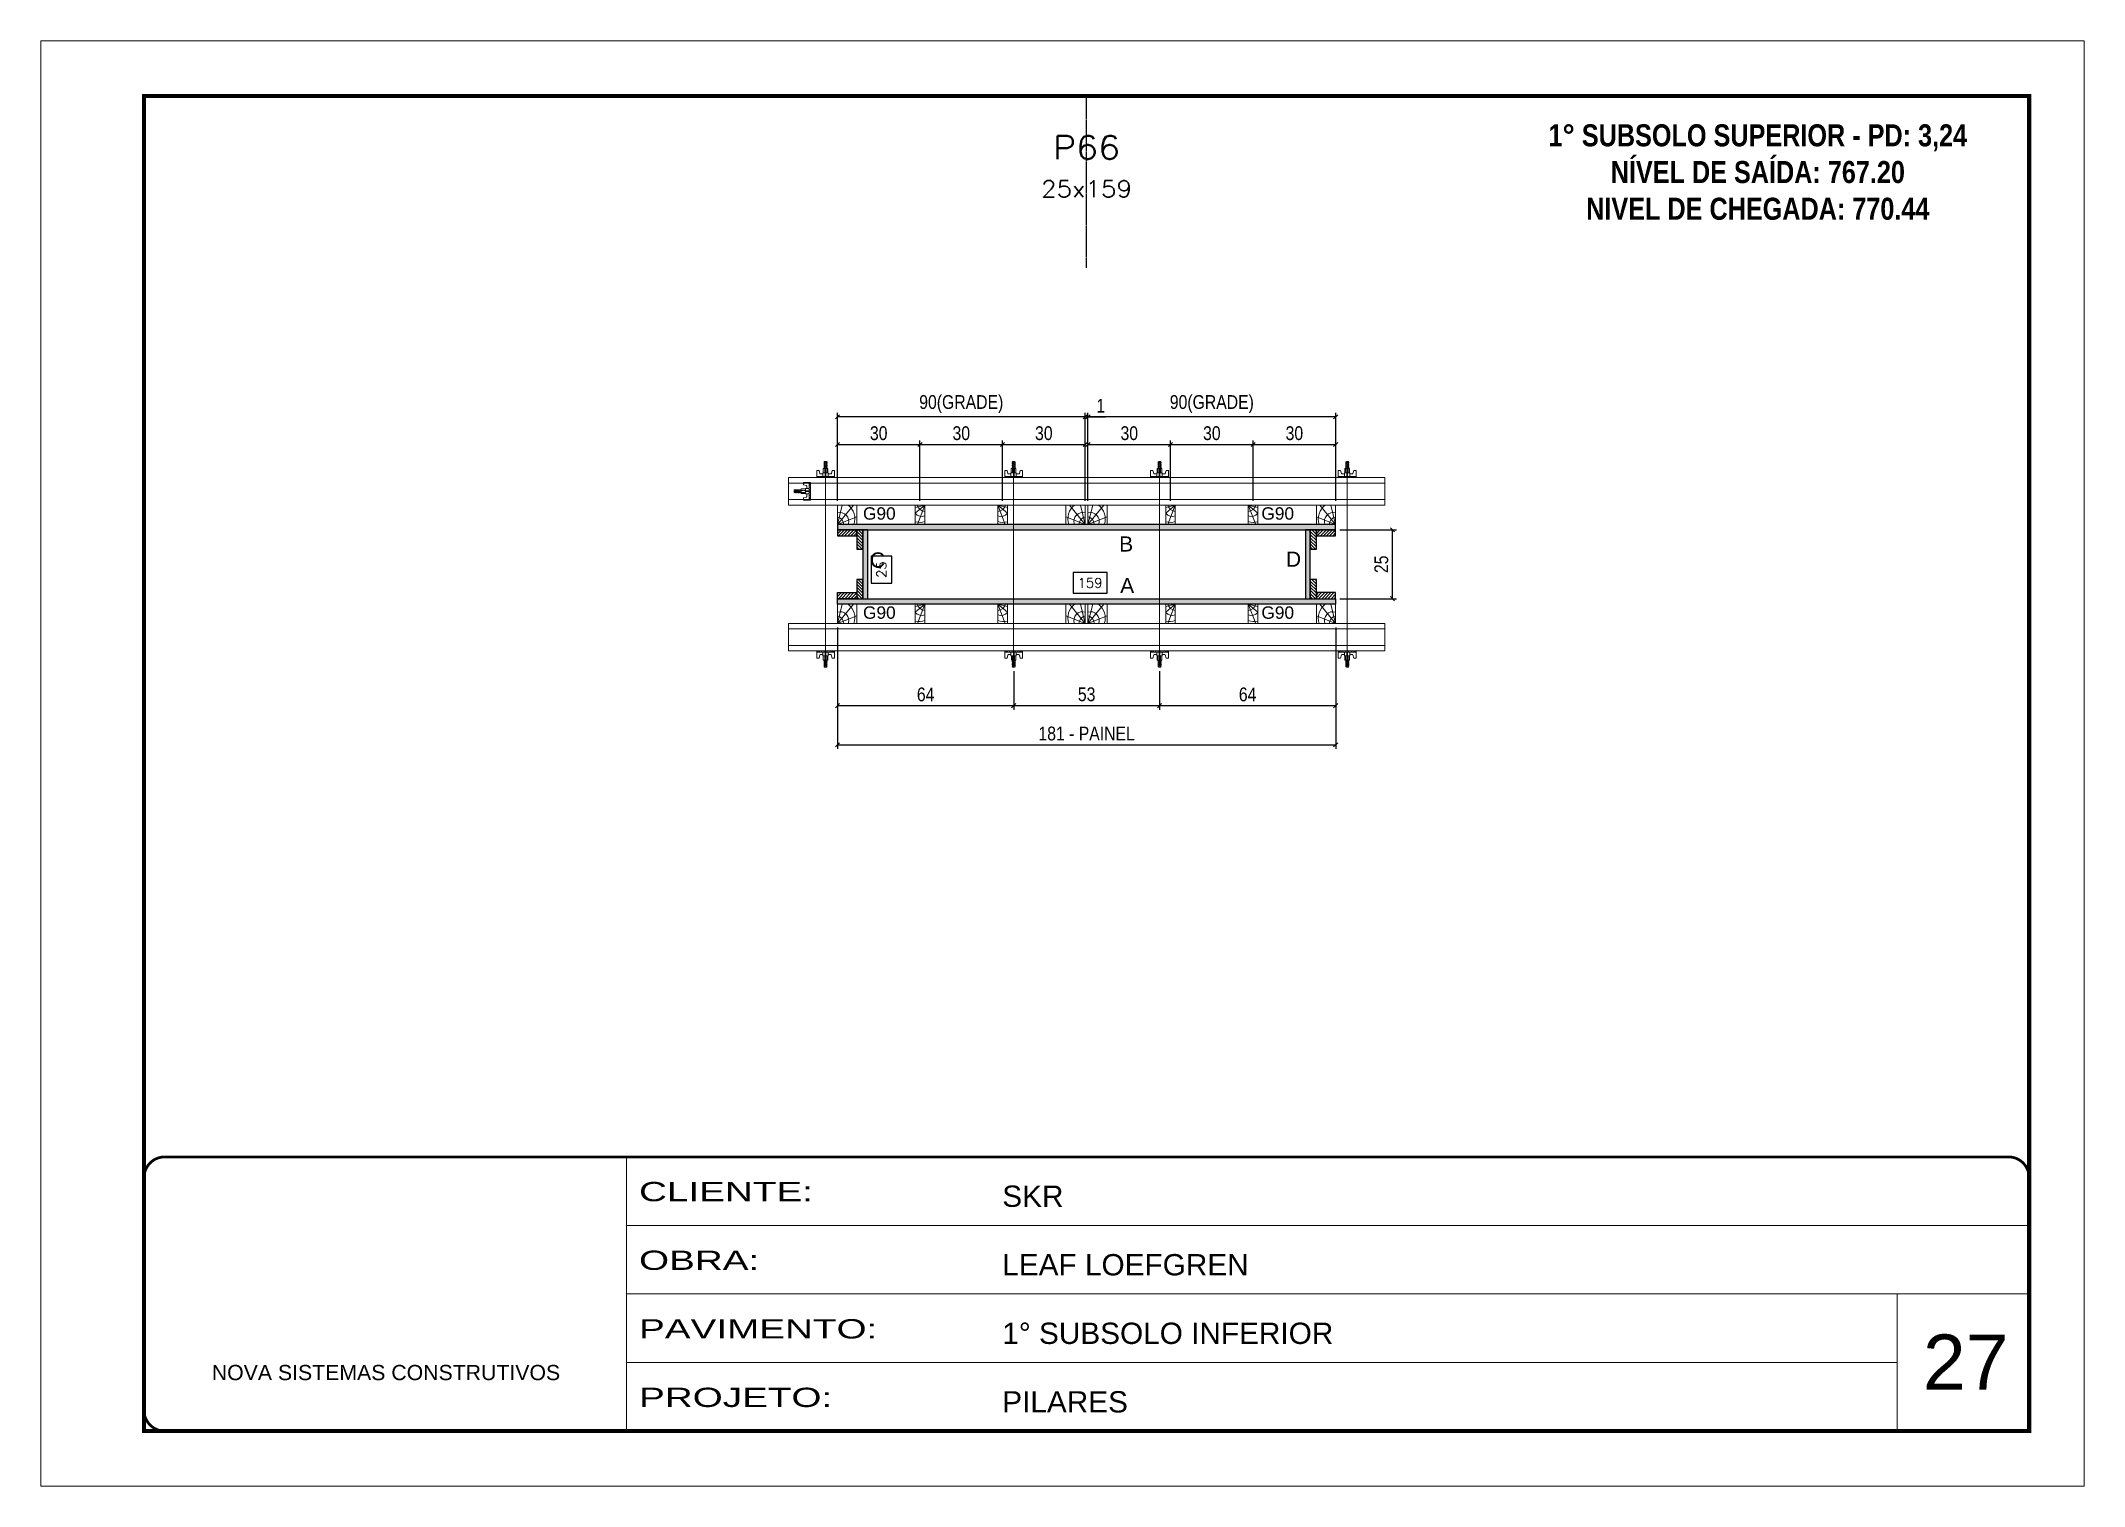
# Model space of a CAD drawing. Extents: x 14400 to 27878, y -21631 to 6985.
# Drawn here: x 17597 to 19082, y -957 to 93 of the extents above; entities that cross this region are included whole.
import ezdxf
from ezdxf.enums import TextEntityAlignment as Align

# ---------------------------------------------------------------- set-up
doc = ezdxf.new("R2010")
doc.units = 0
for name, pattern in [('CONTINUO', [0]), ('DASHED', [0.75, 0.5, -0.25]), ('HIDDEN', [0.375, 0.25, -0.125])]:
    doc.linetypes.add(name, pattern=pattern)
for name, color, linetype, lineweight in [('CARIMBO', 255, 'Continuous', 9), ('Folhas', 255, 'Continuous', 9), ('Hachura', 251, 'Continuous', 9), ('Madeira', 126, 'Continuous', 18), ('Perfil Metálico', 224, 'Continuous', 18), ('SARRAFO DE PRESSAO', 251, 'DASHED', 9), ('Texto Seção', 7, 'Continuous', 15)]:
    doc.layers.add(name, color=color, linetype=linetype, lineweight=lineweight)
for name, color, linetype in [('CHAPA', 1, 'Continuous'), ('COTA', 241, 'Continuous'), ('MEIO_PONT', 93, 'Continuous'), ('NOMENCLATURA', 7, 'Continuous'), ('SARRAFO', 251, 'Continuous'), ('Texto de Titulo', 7, 'Continuous'), ('Texto Qtd Sarr', 242, 'Continuous'), ('TEXTO_GERAL', 7, 'Continuous')]:
    doc.layers.add(name, color=color, linetype=linetype)
doc.styles.add('ARIAL', font='arial.ttf')
doc.styles.add('COTA TECNICA 2X', font='techl___.ttf', dxfattribs={"height": 10})
doc.styles.add('ROMANC', font='techb___.ttf', dxfattribs={"height": 2.5})
doc.styles.add('ROMANS', font='romans.shx')
doc.styles.add('SANSSERIF', font='sas_____.pfb')
doc.styles.add('Tecnologia', font='')
doc.styles.get('Tecnologia').set_extended_font_data('Forgotten Futurist')
doc.dimstyles.new('SECAO PILAR', dxfattribs={"dimtxt": 10, "dimasz": 3, "dimexe": 3, "dimexo": 3, "dimgap": 3, "dimtad": 1, "dimdec": 1, "dimlfac": 0.5, "dimzin": 12, "dimdsep": 46, "dimtxsty": 'COTA TECNICA 2X', "dimblk1": 'OBLIQUE', "dimblk2": 'OBLIQUE', "dimsah": 1, "dimcen": 0.9, "dimclrd": 256, "dimclre": 256, "dimclrt": 256, "dimadec": 1, "dimazin": 3, "dimtfac": 1, "dimtdec": 1, "dimtmove": 0, "dimatfit": 3, "dimfxl": 1, "dimtolj": 1, "dimtzin": 12, "dimarcsym": 0})
doc.dimstyles.new('SECÇÃO 2', dxfattribs={"dimtxt": 7, "dimasz": 6, "dimexe": 0.18, "dimexo": 2, "dimgap": -4, "dimtad": 3, "dimdec": 1, "dimlfac": 0.5, "dimzin": 12, "dimdsep": 46, "dimtxsty": 'ROMANS', "dimblk": 'ARCHTICK', "dimcen": 0.09, "dimse1": 1, "dimse2": 1, "dimsd1": 1, "dimsd2": 1, "dimclrd": 180, "dimclre": 5, "dimclrt": 1, "dimadec": 0, "dimazin": 3, "dimtfac": 1, "dimtdec": 1, "dimtofl": 0, "dimtmove": 0, "dimatfit": 3, "dimldrblk": 'ARCHTICK', "dimfxl": 1, "dimtolj": 1, "dimtzin": 0, "dimarcsym": 0})

msp = doc.modelspace()

# ---------------------------------------------------------------- texts
at = {"layer": 'CARIMBO', "style": 'ARIAL'}
msp.add_text('27', height=40, dxfattribs=at).set_placement((18964.83, -886.58))
at = {"layer": 'NOMENCLATURA', "color": 2, "insert": (18844.81, 59.34), "char_height": 16, "attachment_point": 2, "style": 'ROMANC'}
msp.add_mtext_dynamic_manual_height_columns('\\P1° SUBSOLO SUPERIOR - PD: 3,24\\PNÍVEL DE SAÍDA: 767.20\\PNIVEL DE CHEGADA: 770.44', width=432.3511, gutter_width=1, heights=[0], dxfattribs=at)
at = {"layer": 'TEXTO_GERAL', "color": 0, "linetype": 'Continuous', "style": 'SANSSERIF'}
for p in [(18194.47, -250.08), (18484, -250.08), (18194.47, -322.08), (18484, -322.08)]:
    msp.add_text('G90', height=9, dxfattribs=at).set_placement(p, align=Align.MIDDLE_LEFT)
at = {"layer": 'TEXTO_GERAL', "style": 'ARIAL'}
for s, p in [('B', (18385.73, -272.23)), ('C', (18204.98, -283.83)), ('D', (18507.33, -283.25)), ('A', (18386.48, -302.46))]:
    msp.add_text(s, height=11, dxfattribs=at).set_placement(p, align=Align.MIDDLE_CENTER)

# ---------------------------------------------------------------- blocks, each defined once
blk = doc.blocks.new('9999999999')
at = {"color": 30, "linetype": 'CONTINUO'}
for p, q in [((98564.6, 34230.2), (98564.6, 34429.4)), ((98564.6, 34379.6), (99584, 34379.6)), ((98564.6, 34329.8), (99488, 34329.8)), ((99584, 34329.8), (99488, 34329.8)), ((99488, 34329.8), (99488, 34230.2)), ((98564.6, 34280), (99488, 34280))]:
    blk.add_line(p, q, dxfattribs=at)
at = {"color": 30, "linetype": 'CONTINUO', "const_width": 2}
blk.add_lwpolyline([(99584, 34230.2), (99584, 34414.4, 0.414214), (99569, 34429.4), (98229, 34429.4, 0.414214), (98214, 34414.4), (98214, 34245.2, 0.414214), (98229, 34230.2), (99584, 34230.2)], format="xyb", dxfattribs=at)
at = {"layer": 'Folhas'}
blk.add_lwpolyline([(98139, 34190.2), (99624, 34190.2), (99624, 35240.2), (98139, 35240.2)], close=True, dxfattribs=at)
at = {"layer": 'Folhas', "color": 30, "const_width": 3}
blk.add_lwpolyline([(98214, 34230.2), (99584, 34230.2), (99584, 35200.2), (98214, 35200.2)], close=True, dxfattribs=at)
at = {"color": 7, "linetype": 'Continuous', "ltscale": 5, "style": 'ARIAL'}
for s, height, p in [('SKR', 15.48, (98837.7, 34393.1)), ('LEAF LOEFGREN', 15.483, (98837.7, 34343.3)), ('1° SUBSOLO INFERIOR', 15.483, (98837.7, 34293.5)), ('NOVA SISTEMAS CONSTRUTIVOS', 11.059, (98263.2, 34267.2)), ('PILARES', 15.48, (98837.7, 34243.7))]:
    blk.add_text(s, height=height, dxfattribs=at).set_placement(p)
at = {"layer": 'Folhas', "color": 7, "style": 'Tecnologia', "width": 1.5}
for s, p in [('CLIENTE:', (98573.7, 34397.2)), ('OBRA:', (98573.7, 34347.3)), ('PAVIMENTO:', (98573.7, 34297.5)), ('PROJETO:', (98573.7, 34247.7))]:
    blk.add_text(s, height=14, dxfattribs=at).set_placement(p)
blk = doc.blocks.new('*D1361')
at = {"layer": 'COTA', "color": 180, "lineweight": -2, "transparency": 16777216}
for p, q in [((18215.4, -281.2), (18200.4, -281.2)), ((18200.4, -281.2), (18200.4, -300.6)), ((18215.4, -300.6), (18215.4, -281.2)), ((18200.4, -300.6), (18215.4, -300.6))]:
    blk.add_line(p, q, dxfattribs=at)
at = {"layer": 'Defpoints', "color": 0, "transparency": 16777216}
for p in [(18215.3, -262), (18215.3, -312), (18219.4, -312)]:
    blk.add_point(p, dxfattribs=at)
at = {"layer": 'COTA', "color": 1, "transparency": 16777216, "insert": (18207.9, -290.9), "char_height": 7, "attachment_point": 5, "rotation": 90, "style": 'ROMANS'}
blk.add_mtext('\\A1;25', dxfattribs=at)
blk = doc.blocks.new('_ArchTick')
at = {"color": 0, "linetype": 'ByBlock', "const_width": 0.15}
blk.add_lwpolyline([(-0.5, -0.5), (0.5, 0.5)], dxfattribs=at)
blk = doc.blocks.new('*D1362')
at = {"layer": 'COTA', "color": 180, "lineweight": -2, "transparency": 16777216}
for p, q in [((18371.9, -293), (18347.2, -293)), ((18347.2, -293), (18347.2, -308)), ((18371.9, -308), (18371.9, -293)), ((18347.2, -308), (18371.9, -308))]:
    blk.add_line(p, q, dxfattribs=at)
at = {"layer": 'Defpoints', "color": 0, "transparency": 16777216}
for p in [(18198, -312), (18516, -312), (18516, -312)]:
    blk.add_point(p, dxfattribs=at)
at = {"layer": 'COTA', "color": 1, "transparency": 16777216, "insert": (18359.5, -300.5), "char_height": 7, "attachment_point": 5, "style": 'ROMANS'}
blk.add_mtext('\\A1;159', dxfattribs=at)
blk = doc.blocks.new('_Oblique')
at = {"color": 0, "linetype": 'ByBlock', "lineweight": -2}
blk.add_line((-0.5, -0.5), (0.5, 0.5), dxfattribs=at)
blk = doc.blocks.new('*D1363')
at = {"layer": 'COTA', "lineweight": -2, "transparency": 16777216}
for p, q in [((18176, -333), (18176, -421.1)), ((18538, -332.9), (18538, -421.1)), ((18176, -418.1), (18538, -418.1))]:
    blk.add_line(p, q, dxfattribs=at)
at = {"layer": 'Defpoints', "color": 0, "transparency": 16777216}
for p in [(18176, -330), (18538, -329.9), (18538, -418.1)]:
    blk.add_point(p, dxfattribs=at)
at = {"layer": 'COTA', "lineweight": -2, "transparency": 16777216, "xscale": 3, "yscale": 3, "zscale": 3, "rotation": 180}
blk.add_blockref('_Oblique', (18176, -418.1), dxfattribs=at)
at = {"layer": 'COTA', "lineweight": -2, "transparency": 16777216, "xscale": 3, "yscale": 3, "zscale": 3}
blk.add_blockref('_Oblique', (18538, -418.1), dxfattribs=at)
at = {"layer": 'COTA', "transparency": 16777216, "insert": (18357, -410), "char_height": 10, "attachment_point": 5, "style": 'COTA TECNICA 2X'}
blk.add_mtext('\\A1;181 - PAINEL', dxfattribs=at)
blk = doc.blocks.new('*D1364')
at = {"layer": 'COTA', "lineweight": -2, "transparency": 16777216}
for p, q in [((18176, -333), (18176, -392.7)), ((18304, -364.7), (18304, -392.7)), ((18176, -389.7), (18304, -389.7))]:
    blk.add_line(p, q, dxfattribs=at)
at = {"layer": 'Defpoints', "color": 0, "transparency": 16777216}
for p in [(18176, -330), (18304, -361.7), (18304, -389.7)]:
    blk.add_point(p, dxfattribs=at)
at = {"layer": 'COTA', "lineweight": -2, "transparency": 16777216, "xscale": 3, "yscale": 3, "zscale": 3, "rotation": 180}
blk.add_blockref('_Oblique', (18176, -389.7), dxfattribs=at)
at = {"layer": 'COTA', "lineweight": -2, "transparency": 16777216, "xscale": 3, "yscale": 3, "zscale": 3}
blk.add_blockref('_Oblique', (18304, -389.7), dxfattribs=at)
at = {"layer": 'COTA', "transparency": 16777216, "insert": (18240, -381.6), "char_height": 10, "attachment_point": 5, "style": 'COTA TECNICA 2X'}
blk.add_mtext('\\A1;64', dxfattribs=at)
blk = doc.blocks.new('*D1365')
at = {"layer": 'COTA', "lineweight": -2, "transparency": 16777216}
for p, q in [((18538, -333), (18538, -392.7)), ((18410, -364.7), (18410, -392.7)), ((18410, -389.7), (18538, -389.7))]:
    blk.add_line(p, q, dxfattribs=at)
at = {"layer": 'Defpoints', "color": 0, "transparency": 16777216}
for p in [(18538, -330), (18410, -361.7), (18538, -389.7)]:
    blk.add_point(p, dxfattribs=at)
at = {"layer": 'COTA', "lineweight": -2, "transparency": 16777216, "xscale": 3, "yscale": 3, "zscale": 3, "rotation": 180}
blk.add_blockref('_Oblique', (18410, -389.7), dxfattribs=at)
at = {"layer": 'COTA', "lineweight": -2, "transparency": 16777216, "xscale": 3, "yscale": 3, "zscale": 3}
blk.add_blockref('_Oblique', (18538, -389.7), dxfattribs=at)
at = {"layer": 'COTA', "transparency": 16777216, "insert": (18474, -381.6), "char_height": 10, "attachment_point": 5, "style": 'COTA TECNICA 2X'}
blk.add_mtext('\\A1;64', dxfattribs=at)
blk = doc.blocks.new('C')
at = {"layer": 'Hachura', "color": 0}
for p, q in [((0, 3.22), (0, -3.22)), ((0.45, 3.22), (0, 3.22)), ((0.46, 3.16), (0, 3.16)), ((0.46, 3.05), (0, 3.05)), ((0.46, 2.88), (0, 2.88)), ((0, 2.75), (0, -1.16)), ((0.46, 2.65), (0, 2.65)), ((0.46, 2.23), (0, 2.23)), ((0.46, 1.51), (0, 1.51)), ((0.39, 0.49), (0.17, 0.49)), ((0.45, -3.23), (0.45, 3.22)), ((0.45, 3.22), (2.58, 3.22)), ((1.74, 0.97), (0.45, 0.97)), ((1.45, 0.1), (0.45, 0.1)), ((1.35, 1.94), (1.35, 0.96)), ((2.58, 2.39), (1.47, 2.09)), ((1.74, -0.97), (1.74, 0.97)), ((1.74, 0.97), (1.74, 0.84)), ((1.74, 0.97), (1.74, 0.84)), ((1.74, 0.84), (3.35, 0.84)), ((3.35, 0.45), (1.74, 0.45)), ((2.58, 3.22), (2.58, 2.39)), ((3.32, 0.84), (3.32, -0.84)), ((3.35, 0.84), (3.35, -0.84)), ((3.68, 0.45), (3.35, 0.45)), ((3.84, -0.52), (3.35, 0.45)), ((3.35, 0.06), (3.67, -0.57)), ((3.68, 0.45), (4.16, -0.52)), ((3.72, 0.5), (4.25, -0.57)), ((4.37, -0.55), (3.83, 0.53)), ((4.15, 0.45), (3.93, 0.45)), ((4.42, -0.52), (3.93, 0.45)), ((4.15, 0.45), (4.26, 0.45)), ((4.26, 0.45), (4.74, -0.52)), ((4.3, 0.5), (4.83, -0.57)), ((4.95, -0.55), (4.41, 0.53)), ((4.51, 0.45), (4.84, 0.45)), ((5, -0.52), (4.51, 0.45)), ((4.84, 0.45), (5.32, -0.52)), ((4.88, 0.5), (5.41, -0.57)), ((5.53, -0.55), (4.99, 0.53)), ((5.58, -0.52), (5.09, 0.45)), ((5.42, 0.45), (5.09, 0.45)), ((5.58, -0.52), (5.09, 0.45)), ((5.42, 0.45), (5.74, -0.19)), ((5.46, 0.5), (5.74, -0.07)), ((5.74, 0.19), (5.57, 0.53)), ((5.74, 0.32), (5.68, 0.45)), ((5.68, 0.45), (5.74, 0.45)), ((5.74, 0.45), (5.9, 0.29)), ((5.74, 0.45), (5.74, -0.52)), ((5.9, -0.36), (5.9, 0.29)), ((0.45, 0), (0, 0)), ((0.46, -1.52), (0, -1.52)), ((0.46, -2.23), (0, -2.23)), ((0.46, -2.65), (0, -2.65)), ((0.46, -2.88), (0, -2.88)), ((0.46, -3.05), (0, -3.05)), ((0.46, -3.16), (0, -3.16)), ((0, -3.22), (2.57, -3.22)), ((0.08, -0.48), (0.29, -0.48)), ((0.29, -0.48), (0.4, -0.48)), ((0.45, 0), (0.45, -0.97)), ((0.45, -0.16), (1.45, -0.16)), ((0.45, -0.65), (0.45, -0.32)), ((0.45, -3.23), (0.45, -0.65)), ((0.45, -0.97), (1.74, -0.97)), ((1.35, -1.94), (1.35, -0.97)), ((2.58, -2.39), (1.47, -2.1)), ((3.35, -0.32), (1.74, -0.32)), ((3.35, -0.84), (1.74, -0.84)), ((2.58, -3.23), (2.58, -2.39)), ((3.35, -0.07), (3.58, -0.52)), ((3.35, -0.52), (3.58, -0.52)), ((3.84, -0.52), (4.16, -0.52)), ((4.42, -0.52), (4.74, -0.52)), ((4.63, -0.52), (4.74, -0.52)), ((5, -0.52), (5.32, -0.52)), ((5.58, -0.52), (5.74, -0.52)), ((5.74, -0.52), (5.9, -0.36)), ((5.74, -0.52), (5.74, -0.52))]:
    blk.add_line(p, q, dxfattribs=at)
for centre, radius, start, end in [((1.52, 1.94), 0.161, 104.74356, 180), ((1.44, -0.03), 0.129, 272.69497, 87.30503), ((3.81, 0.39), 0.143, 25.56881, 154.43119), ((4.39, 0.39), 0.143, 25.56881, 154.43119), ((4.97, 0.39), 0.143, 25.56881, 154.43119), ((5.55, 0.39), 0.143, 25.56881, 154.43119), ((0.17, -0.37), 0.174, 221.74404, 317.85924), ((1.52, -1.94), 0.161, 180, 255.25644), ((3.71, -0.4), 0.174, 222.14076, 318.25596), ((4.29, -0.4), 0.174, 222.14076, 318.25596), ((4.87, -0.4), 0.174, 222.14076, 318.25596), ((5.45, -0.4), 0.174, 222.14076, 318.25596), ((5.61, -0.4), 0.174, 317.85924, 318.25596)]:
    blk.add_arc(centre, radius, start, end, dxfattribs=at)
blk = doc.blocks.new('*D1383')
at = {"layer": 'COTA', "lineweight": -2, "transparency": 16777216}
for p, q in [((18304, -364.7), (18304, -392.7)), ((18410, -364.7), (18410, -392.7)), ((18304, -389.7), (18410, -389.7))]:
    blk.add_line(p, q, dxfattribs=at)
at = {"layer": 'Defpoints', "color": 0, "transparency": 16777216}
for p in [(18304, -361.7), (18410, -361.7), (18410, -389.7)]:
    blk.add_point(p, dxfattribs=at)
at = {"layer": 'COTA', "lineweight": -2, "transparency": 16777216, "xscale": 3, "yscale": 3, "zscale": 3, "rotation": 180}
blk.add_blockref('_Oblique', (18304, -389.7), dxfattribs=at)
at = {"layer": 'COTA', "lineweight": -2, "transparency": 16777216, "xscale": 3, "yscale": 3, "zscale": 3}
blk.add_blockref('_Oblique', (18410, -389.7), dxfattribs=at)
at = {"layer": 'COTA', "transparency": 16777216, "insert": (18357, -381.5), "char_height": 10, "attachment_point": 5, "style": 'COTA TECNICA 2X'}
blk.add_mtext('\\A1;53', dxfattribs=at)
blk = doc.blocks.new('*D1366')
at = {"layer": 'COTA', "lineweight": -2, "transparency": 16777216}
for p, q in [((18358, -241), (18358, -197)), ((18358, -200), (18418, -200)), ((18418, -241), (18418, -197))]:
    blk.add_line(p, q, dxfattribs=at)
at = {"layer": 'Defpoints', "color": 0, "transparency": 16777216}
for p in [(18418, -200), (18358, -244), (18418, -244)]:
    blk.add_point(p, dxfattribs=at)
at = {"layer": 'COTA', "lineweight": -2, "transparency": 16777216, "xscale": 3, "yscale": 3, "zscale": 3, "rotation": 180}
blk.add_blockref('_Oblique', (18358, -200), dxfattribs=at)
at = {"layer": 'COTA', "lineweight": -2, "transparency": 16777216, "xscale": 3, "yscale": 3, "zscale": 3}
blk.add_blockref('_Oblique', (18418, -200), dxfattribs=at)
at = {"layer": 'COTA', "transparency": 16777216, "insert": (18388, -191.8), "char_height": 10, "attachment_point": 5, "style": 'COTA TECNICA 2X'}
blk.add_mtext('\\A1;30', dxfattribs=at)
blk = doc.blocks.new('*D1367')
at = {"layer": 'COTA', "lineweight": -2, "transparency": 16777216}
for p, q in [((18418, -241), (18418, -197)), ((18418, -200), (18478, -200)), ((18478, -241), (18478, -197))]:
    blk.add_line(p, q, dxfattribs=at)
at = {"layer": 'Defpoints', "color": 0, "transparency": 16777216}
for p in [(18478, -200), (18418, -244), (18478, -244)]:
    blk.add_point(p, dxfattribs=at)
at = {"layer": 'COTA', "lineweight": -2, "transparency": 16777216, "xscale": 3, "yscale": 3, "zscale": 3, "rotation": 180}
blk.add_blockref('_Oblique', (18418, -200), dxfattribs=at)
at = {"layer": 'COTA', "lineweight": -2, "transparency": 16777216, "xscale": 3, "yscale": 3, "zscale": 3}
blk.add_blockref('_Oblique', (18478, -200), dxfattribs=at)
at = {"layer": 'COTA', "transparency": 16777216, "insert": (18448, -191.8), "char_height": 10, "attachment_point": 5, "style": 'COTA TECNICA 2X'}
blk.add_mtext('\\A1;30', dxfattribs=at)
blk = doc.blocks.new('*D1368')
at = {"layer": 'COTA', "lineweight": -2, "transparency": 16777216}
for p, q in [((18478, -241), (18478, -197)), ((18478, -200), (18538, -200)), ((18538, -241), (18538, -197))]:
    blk.add_line(p, q, dxfattribs=at)
at = {"layer": 'Defpoints', "color": 0, "transparency": 16777216}
for p in [(18538, -200), (18478, -244), (18538, -244)]:
    blk.add_point(p, dxfattribs=at)
at = {"layer": 'COTA', "lineweight": -2, "transparency": 16777216, "xscale": 3, "yscale": 3, "zscale": 3, "rotation": 180}
blk.add_blockref('_Oblique', (18478, -200), dxfattribs=at)
at = {"layer": 'COTA', "lineweight": -2, "transparency": 16777216, "xscale": 3, "yscale": 3, "zscale": 3}
blk.add_blockref('_Oblique', (18538, -200), dxfattribs=at)
at = {"layer": 'COTA', "transparency": 16777216, "insert": (18508, -191.8), "char_height": 10, "attachment_point": 5, "style": 'COTA TECNICA 2X'}
blk.add_mtext('\\A1;30', dxfattribs=at)
blk = doc.blocks.new('*D1369')
at = {"layer": 'COTA', "lineweight": -2, "transparency": 16777216}
for p, q in [((18358, -241), (18358, -176.9)), ((18538, -241), (18538, -176.9)), ((18538, -179.9), (18358, -179.9))]:
    blk.add_line(p, q, dxfattribs=at)
at = {"layer": 'Defpoints', "color": 0, "transparency": 16777216}
for p in [(18358, -179.9), (18358, -244), (18538, -244)]:
    blk.add_point(p, dxfattribs=at)
at = {"layer": 'COTA', "lineweight": -2, "transparency": 16777216, "xscale": 3, "yscale": 3, "zscale": 3, "rotation": 180}
blk.add_blockref('_Oblique', (18358, -179.9), dxfattribs=at)
at = {"layer": 'COTA', "lineweight": -2, "transparency": 16777216, "xscale": 3, "yscale": 3, "zscale": 3}
blk.add_blockref('_Oblique', (18538, -179.9), dxfattribs=at)
at = {"layer": 'COTA', "transparency": 16777216, "insert": (18448, -170.6), "char_height": 10, "attachment_point": 5, "style": 'COTA TECNICA 2X'}
blk.add_mtext('\\A1;90(GRADE)', dxfattribs=at)
blk = doc.blocks.new('*D1384')
at = {"layer": 'COTA', "lineweight": -2, "transparency": 16777216}
for p, q in [((18541, -262), (18582.3, -262)), ((18579.3, -312), (18579.3, -262)), ((18541, -312), (18582.3, -312))]:
    blk.add_line(p, q, dxfattribs=at)
at = {"layer": 'Defpoints', "color": 0, "transparency": 16777216}
for p in [(18538, -262), (18579.3, -262), (18538, -312)]:
    blk.add_point(p, dxfattribs=at)
at = {"layer": 'COTA', "lineweight": -2, "transparency": 16777216, "xscale": 3, "yscale": 3, "zscale": 3}
for p, rotation in [((18579.3, -262), 90), ((18579.3, -312), 270)]:
    blk.add_blockref('_Oblique', p, dxfattribs=dict(at, rotation=rotation))
at = {"layer": 'COTA', "transparency": 16777216, "insert": (18571.2, -287), "char_height": 10, "attachment_point": 5, "rotation": 90, "style": 'COTA TECNICA 2X'}
blk.add_mtext('\\A1;25', dxfattribs=at)
blk = doc.blocks.new('PONTALETE')
at = {"layer": 'Madeira'}
for q in [(2.71, 7), (7, 5.76), (7, 1.74)]:
    blk.add_line((0, 0), q, dxfattribs=at)
blk.add_lwpolyline([(0, 0), (7, 0), (7, 7), (0, 7)], close=True, dxfattribs=at)
for centre, radius, start, end in [((2.04, 0.06), 6.23, 37.28179, 109.09128), ((1.09, 0.9), 3.19, 343.60304, 109.98471), ((-0.21, -0.78), 3.09, 14.63219, 86.0383)]:
    blk.add_arc(centre, radius, start, end, dxfattribs=at)
blk = doc.blocks.new('MEIO PONTALETE')
at = {"layer": 'Madeira'}
for q in [(2.71, 7), (3.5, 2.88), (3.5, 0.87)]:
    blk.add_line((0, 0), q, dxfattribs=at)
blk.add_lwpolyline([(0, 0), (3.5, 0), (3.5, 7), (0, 7)], close=True, dxfattribs=at)
for centre, radius, start, end in [((2.04, 0.06), 6.23, 76.44987, 109.09128), ((1.09, 0.9), 3.19, 40.90626, 109.98471), ((-0.21, -0.78), 3.09, 14.63219, 86.0383)]:
    blk.add_arc(centre, radius, start, end, dxfattribs=at)
blk = doc.blocks.new('*D1370')
at = {"layer": 'COTA', "lineweight": -2, "transparency": 16777216}
for p, q in [((18175.9, -241), (18175.9, -197)), ((18175.9, -200), (18235.9, -200)), ((18235.9, -241), (18235.9, -197))]:
    blk.add_line(p, q, dxfattribs=at)
at = {"layer": 'Defpoints', "color": 0, "transparency": 16777216}
for p in [(18235.9, -200), (18175.9, -244), (18235.9, -244)]:
    blk.add_point(p, dxfattribs=at)
at = {"layer": 'COTA', "lineweight": -2, "transparency": 16777216, "xscale": 3, "yscale": 3, "zscale": 3, "rotation": 180}
blk.add_blockref('_Oblique', (18175.9, -200), dxfattribs=at)
at = {"layer": 'COTA', "lineweight": -2, "transparency": 16777216, "xscale": 3, "yscale": 3, "zscale": 3}
blk.add_blockref('_Oblique', (18235.9, -200), dxfattribs=at)
at = {"layer": 'COTA', "transparency": 16777216, "insert": (18205.9, -191.8), "char_height": 10, "attachment_point": 5, "style": 'COTA TECNICA 2X'}
blk.add_mtext('\\A1;30', dxfattribs=at)
blk = doc.blocks.new('*D1371')
at = {"layer": 'COTA', "lineweight": -2, "transparency": 16777216}
for p, q in [((18235.9, -241), (18235.9, -197)), ((18235.9, -200), (18295.9, -200)), ((18295.9, -241), (18295.9, -197))]:
    blk.add_line(p, q, dxfattribs=at)
at = {"layer": 'Defpoints', "color": 0, "transparency": 16777216}
for p in [(18295.9, -200), (18235.9, -244), (18295.9, -244)]:
    blk.add_point(p, dxfattribs=at)
at = {"layer": 'COTA', "lineweight": -2, "transparency": 16777216, "xscale": 3, "yscale": 3, "zscale": 3, "rotation": 180}
blk.add_blockref('_Oblique', (18235.9, -200), dxfattribs=at)
at = {"layer": 'COTA', "lineweight": -2, "transparency": 16777216, "xscale": 3, "yscale": 3, "zscale": 3}
blk.add_blockref('_Oblique', (18295.9, -200), dxfattribs=at)
at = {"layer": 'COTA', "transparency": 16777216, "insert": (18265.9, -191.8), "char_height": 10, "attachment_point": 5, "style": 'COTA TECNICA 2X'}
blk.add_mtext('\\A1;30', dxfattribs=at)
blk = doc.blocks.new('*D1344')
at = {"layer": 'COTA', "lineweight": -2, "transparency": 16777216}
for p, q in [((18295.9, -241), (18295.9, -197)), ((18295.9, -200), (18355.9, -200)), ((18355.9, -241), (18355.9, -197))]:
    blk.add_line(p, q, dxfattribs=at)
at = {"layer": 'Defpoints', "color": 0, "transparency": 16777216}
for p in [(18355.9, -200), (18295.9, -244), (18355.9, -244)]:
    blk.add_point(p, dxfattribs=at)
at = {"layer": 'COTA', "lineweight": -2, "transparency": 16777216, "xscale": 3, "yscale": 3, "zscale": 3, "rotation": 180}
blk.add_blockref('_Oblique', (18295.9, -200), dxfattribs=at)
at = {"layer": 'COTA', "lineweight": -2, "transparency": 16777216, "xscale": 3, "yscale": 3, "zscale": 3}
blk.add_blockref('_Oblique', (18355.9, -200), dxfattribs=at)
at = {"layer": 'COTA', "transparency": 16777216, "insert": (18325.9, -191.8), "char_height": 10, "attachment_point": 5, "style": 'COTA TECNICA 2X'}
blk.add_mtext('\\A1;30', dxfattribs=at)
blk = doc.blocks.new('*D1345')
at = {"layer": 'COTA', "lineweight": -2, "transparency": 16777216}
for p, q in [((18175.9, -241), (18175.9, -176.9)), ((18355.9, -241), (18355.9, -176.9)), ((18355.9, -179.9), (18175.9, -179.9))]:
    blk.add_line(p, q, dxfattribs=at)
at = {"layer": 'Defpoints', "color": 0, "transparency": 16777216}
for p in [(18175.9, -179.9), (18175.9, -244), (18355.9, -244)]:
    blk.add_point(p, dxfattribs=at)
at = {"layer": 'COTA', "lineweight": -2, "transparency": 16777216, "xscale": 3, "yscale": 3, "zscale": 3, "rotation": 180}
blk.add_blockref('_Oblique', (18175.9, -179.9), dxfattribs=at)
at = {"layer": 'COTA', "lineweight": -2, "transparency": 16777216, "xscale": 3, "yscale": 3, "zscale": 3}
blk.add_blockref('_Oblique', (18355.9, -179.9), dxfattribs=at)
at = {"layer": 'COTA', "transparency": 16777216, "insert": (18265.9, -170.6), "char_height": 10, "attachment_point": 5, "style": 'COTA TECNICA 2X'}
blk.add_mtext('\\A1;90(GRADE)', dxfattribs=at)
blk = doc.blocks.new('*D1372')
at = {"layer": 'COTA', "lineweight": -2, "transparency": 16777216}
for p, q in [((18356, -241), (18356, -176.9)), ((18358, -241), (18358, -176.9)), ((18356, -179.9), (18353, -179.9)), ((18356, -179.9), (18358, -179.9)), ((18358, -179.9), (18370.6, -179.9))]:
    blk.add_line(p, q, dxfattribs=at)
at = {"layer": 'Defpoints', "color": 0, "transparency": 16777216}
for p in [(18358, -179.9), (18356, -244), (18358, -244)]:
    blk.add_point(p, dxfattribs=at)
at = {"layer": 'COTA', "lineweight": -2, "transparency": 16777216, "xscale": 3, "yscale": 3, "zscale": 3}
blk.add_blockref('_Oblique', (18356, -179.9), dxfattribs=at)
at = {"layer": 'COTA', "lineweight": -2, "transparency": 16777216, "xscale": 3, "yscale": 3, "zscale": 3, "rotation": 180}
blk.add_blockref('_Oblique', (18358, -179.9), dxfattribs=at)
at = {"layer": 'COTA', "transparency": 16777216, "insert": (18367.3, -171.8), "char_height": 10, "attachment_point": 5, "style": 'COTA TECNICA 2X'}
blk.add_mtext('\\A1;1', dxfattribs=at)
blk = doc.blocks.new('titulo1')
at = {"layer": 'Defpoints', "color": 252, "linetype": 'HIDDEN', "ltscale": 2}
blk.add_line((0, 0), (0, 125), dxfattribs=at)
at = {"layer": 'Defpoints', "style": 'ROMANS', "oblique": 15}
blk.add_attdef('FOLHA', text='', height=10, dxfattribs=at).set_placement((0, 15.6), align=Align.MIDDLE_CENTER)
at = {"layer": 'Texto Qtd Sarr', "color": 3, "style": 'ROMANS', "oblique": 15}
for tag, height, p in [('TITULO', 17, (0, 71.4)), ('SEÇÃO', 12, (0, 41.5))]:
    blk.add_attdef(tag, text='', height=height, dxfattribs=at).set_placement(p, align=Align.MIDDLE_CENTER)

# ---------------------------------------------------------------- dimensions: what is measured, and where the dimension line sits
at = {"layer": 'COTA'}
for base, p1, p2, text, picture, middle in [((18175.95, -179.85), (18355.94, -243.98), (18175.95, -243.98), '<>(GRADE)', '*D1345', (18265.94, -170.63)), ((18357.97, -179.85), (18537.96, -243.98), (18357.97, -243.98), '<>(GRADE)', '*D1369', (18447.97, -170.63)), ((18537.97, -418.14), (18175.97, -329.97), (18537.97, -329.93), '<> - PAINEL', '*D1363', (18356.97, -410.04))]:
    dim = msp.add_linear_dim(base=base, p1=p1, p2=p2, text=text, dimstyle='SECAO PILAR', dxfattribs=at)
    dim.commit()
    dim.dimension.update_dxf_attribs({"geometry": picture, "text_midpoint": middle})
for base, p1, p2, picture, middle in [((18357.97, -179.85), (18355.97, -244), (18357.97, -244), '*D1372', (18367.26, -171.79)), ((18235.95, -200.05), (18175.95, -243.98), (18235.95, -243.98), '*D1370', (18205.95, -191.83)), ((18295.95, -200.05), (18235.95, -243.98), (18295.95, -243.98), '*D1371', (18265.95, -191.83)), ((18355.95, -200.05), (18295.95, -243.98), (18355.95, -243.98), '*D1344', (18325.95, -191.83)), ((18417.97, -200.05), (18357.97, -243.98), (18417.97, -243.98), '*D1366', (18387.97, -191.83)), ((18477.97, -200.05), (18417.97, -243.98), (18477.97, -243.98), '*D1367', (18447.97, -191.83)), ((18537.97, -200.05), (18477.97, -243.98), (18537.97, -243.98), '*D1368', (18507.97, -191.83)), ((18304.04, -389.71), (18175.97, -329.98), (18304.04, -361.75), '*D1364', (18240, -381.61)), ((18537.97, -389.71), (18410.04, -361.75), (18537.97, -329.98), '*D1365', (18474, -381.61)), ((18410.04, -389.71), (18304.04, -361.75), (18410.04, -361.75), '*D1383', (18357.04, -381.49))]:
    dim = msp.add_linear_dim(base=base, p1=p1, p2=p2, dimstyle='SECAO PILAR', dxfattribs=at)
    dim.commit()
    dim.dimension.update_dxf_attribs({"geometry": picture, "text_midpoint": middle})
dim = msp.add_linear_dim(base=(18219.38, -311.98), p1=(18215.29, -261.98), p2=(18215.29, -311.98), angle=270, dimstyle='SECÇÃO 2', dxfattribs=at)
dim.commit()
dim.dimension.update_dxf_attribs({"geometry": '*D1361', "text_midpoint": (18219.38, -290.9), "dimtype": 160})
dim = msp.add_linear_dim(base=(18579.27, -261.98), p1=(18537.97, -311.98), p2=(18537.97, -261.98), angle=90, dimstyle='SECAO PILAR', dxfattribs=at)
dim.commit()
dim.dimension.update_dxf_attribs({"geometry": '*D1384', "text_midpoint": (18571.16, -286.98)})
dim = msp.add_linear_dim(base=(18515.97, -311.98), p1=(18197.97, -311.98), p2=(18515.97, -311.98), dimstyle='SECÇÃO 2', dxfattribs=at)
dim.commit()
dim.dimension.update_dxf_attribs({"geometry": '*D1362', "text_midpoint": (18359.52, -311.98), "dimtype": 160})

# ---------------------------------------------------------------- hatches: boundary and pattern name
at = {"layer": 'Hachura'}
h = msp.add_hatch(color=256, dxfattribs=at)
h.dxf.hatch_style = 1
h.paths.add_polyline_path([(18537.97, -261.98), (18537.97, -257.98), (18175.97, -257.98), (18175.97, -261.98)])
h = msp.add_hatch(dxfattribs=at)
h.set_pattern_fill('ANSI31', color=256, scale=0.5, angle=180, style=0)
h.set_pattern_definition([(225, (9052.0154, -23191.3835), (1.12253202, -1.12253202), [])])
h.paths.add_polyline_path([(18189.97, -261.98), (18189.97, -266.38), (18175.97, -266.38), (18175.97, -261.98)])
h = msp.add_hatch(dxfattribs=at)
h.set_pattern_fill('ANSI31', color=256, scale=0.5, angle=270, style=0)
h.set_pattern_definition([(315, (41085.7754, -9764.9272), (1.12253202, 1.12253202), [])])
h.paths.add_polyline_path([(18194.37, -275.98), (18189.97, -275.98), (18189.97, -261.98), (18194.37, -261.98)])
h = msp.add_hatch(color=256, dxfattribs=at)
h.dxf.hatch_style = 1
h.paths.add_polyline_path([(18194.37, -311.98), (18197.97, -311.98), (18197.97, -261.98), (18194.37, -261.98)])
h = msp.add_hatch(color=256, dxfattribs=at)
h.dxf.hatch_style = 1
h.paths.add_polyline_path([(18515.97, -311.98), (18519.57, -311.98), (18519.57, -261.98), (18515.97, -261.98)])
h = msp.add_hatch(dxfattribs=at)
h.set_pattern_fill('ANSI31', color=256, scale=0.5, angle=270, style=0)
h.set_pattern_definition([(315, (41415.3754, -9764.9272), (1.12253202, 1.12253202), [])])
h.paths.add_polyline_path([(18523.97, -275.98), (18519.57, -275.98), (18519.57, -261.98), (18523.97, -261.98)])
h = msp.add_hatch(dxfattribs=at)
h.set_pattern_fill('ANSI31', color=256, scale=0.5, angle=180, style=0)
h.set_pattern_definition([(225, (9400.0154, -23191.3835), (1.12253202, -1.12253202), [])])
h.paths.add_polyline_path([(18537.97, -261.98), (18537.97, -266.38), (18523.97, -266.38), (18523.97, -261.98)])
h = msp.add_hatch(dxfattribs=at)
h.set_pattern_fill('ANSI31', color=256, scale=0.5, angle=180, style=0)
h.set_pattern_definition([(225, (9052.0154, -23203.3835), (1.12253202, -1.12253202), [])])
h.paths.add_polyline_path([(18189.97, -311.98), (18189.97, -307.58), (18175.97, -307.58), (18175.97, -311.98)])
h = msp.add_hatch(dxfattribs=at)
h.set_pattern_fill('ANSI31', color=256, scale=0.5, angle=270, style=0)
h.set_pattern_definition([(315, (41085.7754, -9800.9272), (1.12253202, 1.12253202), [])])
h.paths.add_polyline_path([(18194.37, -311.98), (18189.97, -311.98), (18189.97, -297.98), (18194.37, -297.98)])
h = msp.add_hatch(dxfattribs=at)
h.set_pattern_fill('ANSI31', color=256, scale=0.5, angle=270, style=0)
h.set_pattern_definition([(315, (41415.3754, -9800.9272), (1.12253202, 1.12253202), [])])
h.paths.add_polyline_path([(18523.97, -311.98), (18519.57, -311.98), (18519.57, -297.98), (18523.97, -297.98)])
h = msp.add_hatch(dxfattribs=at)
h.set_pattern_fill('ANSI31', color=256, scale=0.5, angle=180, style=0)
h.set_pattern_definition([(225, (9035.0154, -23203.3835), (1.12253202, -1.12253202), [])])
h.paths.add_polyline_path([(18523.97, -311.98), (18523.97, -307.58), (18537.97, -307.58), (18537.97, -311.98)])
h = msp.add_hatch(color=256, dxfattribs=at)
h.dxf.hatch_style = 1
h.paths.add_polyline_path([(18537.97, -311.98), (18537.97, -315.98), (18175.97, -315.98), (18175.97, -311.98)])

# ---------------------------------------------------------------- linework, layer by layer
at = {"layer": 'CHAPA'}
for points in [[(18537.97, -261.98), (18537.97, -257.98), (18175.97, -257.98), (18175.97, -261.98)], [(18194.37, -311.98), (18197.97, -311.98), (18197.97, -261.98), (18194.37, -261.98)], [(18515.97, -311.98), (18519.57, -311.98), (18519.57, -261.98), (18515.97, -261.98)], [(18537.97, -311.98), (18537.97, -315.98), (18175.97, -315.98), (18175.97, -311.98)]]:
    msp.add_lwpolyline(points, close=True, dxfattribs=at)
at = {"layer": 'Hachura'}
for p, q in [((18167.28, -360.75), (18167.28, -217)), ((18303.97, -360.75), (18303.97, -217)), ((18409.97, -360.75), (18409.97, -217)), ((18546.36, -360.75), (18546.36, -217))]:
    msp.add_line(p, q, dxfattribs=at)
at = {"layer": 'Madeira'}
for points in [[(18175.97, -257.98), (18175.97, -243.98), (18355.97, -243.98), (18355.97, -257.98)], [(18357.97, -257.98), (18357.97, -243.98), (18537.97, -243.98), (18537.97, -257.98)], [(18175.97, -329.98), (18175.97, -315.98), (18355.97, -315.98), (18355.97, -329.98)], [(18357.97, -329.98), (18357.97, -315.98), (18537.97, -315.98), (18537.97, -329.98)]]:
    msp.add_lwpolyline(points, close=True, dxfattribs=at)
at = {"layer": 'Perfil Metálico'}
for p, q in [((18573.69, -228.04), (18140.25, -228.04)), ((18573.69, -240.04), (18140.25, -240.04)), ((18573.69, -333.98), (18140.25, -333.98)), ((18573.69, -345.98), (18140.25, -345.98))]:
    msp.add_line(p, q, dxfattribs=at)
for points in [[(18573.69, -243.97), (18573.69, -223.97), (18140.25, -224.04), (18140.25, -244.04)], [(18140.25, -329.98), (18140.25, -349.98), (18573.69, -349.92), (18573.69, -329.92)]]:
    msp.add_lwpolyline(points, close=True, dxfattribs=at)
at = {"layer": 'SARRAFO'}
for points in [[(18175.97, -266.38), (18189.97, -266.38), (18189.97, -261.98), (18175.97, -261.98)], [(18175.97, -266.38), (18189.97, -266.38), (18189.97, -261.98), (18175.97, -261.98)], [(18189.97, -261.98), (18189.97, -275.98), (18194.37, -275.98), (18194.37, -261.98)], [(18189.97, -261.98), (18189.97, -275.98), (18194.37, -275.98), (18194.37, -261.98)], [(18519.57, -261.98), (18519.57, -275.98), (18523.97, -275.98), (18523.97, -261.98)], [(18519.57, -261.98), (18519.57, -275.98), (18523.97, -275.98), (18523.97, -261.98)], [(18523.97, -266.38), (18537.97, -266.38), (18537.97, -261.98), (18523.97, -261.98)], [(18523.97, -266.38), (18537.97, -266.38), (18537.97, -261.98), (18523.97, -261.98)], [(18175.97, -307.58), (18189.97, -307.58), (18189.97, -311.98), (18175.97, -311.98)], [(18175.97, -307.58), (18189.97, -307.58), (18189.97, -311.98), (18175.97, -311.98)], [(18189.97, -297.98), (18189.97, -311.98), (18194.37, -311.98), (18194.37, -297.98)], [(18189.97, -297.98), (18189.97, -311.98), (18194.37, -311.98), (18194.37, -297.98)], [(18519.57, -297.98), (18519.57, -311.98), (18523.97, -311.98), (18523.97, -297.98)], [(18519.57, -297.98), (18519.57, -311.98), (18523.97, -311.98), (18523.97, -297.98)], [(18537.97, -307.58), (18523.97, -307.58), (18523.97, -311.98), (18537.97, -311.98)], [(18537.97, -307.58), (18523.97, -307.58), (18523.97, -311.98), (18537.97, -311.98)]]:
    msp.add_lwpolyline(points, close=True, dxfattribs=at)

# ---------------------------------------------------------------- block references
at = {"layer": 'Hachura', "linetype": 'Continuous', "yscale": 2, "zscale": 2}
for p, xscale, rotation in [((18167.29, -224), -2, 270), ((18303.96, -224), 2, 90.00000000000001), ((18409.96, -224), 2, 90.00000000000001), ((18546.35, -224), 2, 90.00000000000001), ((18156.28, -233.97), 2, 180), ((18167.28, -349.95), 2, 270), ((18303.97, -349.95), -2, 90), ((18409.97, -349.95), -2, 90), ((18546.36, -349.95), -2, 90)]:
    msp.add_blockref('C', p, dxfattribs=dict(at, xscale=xscale, rotation=rotation))
at = {"layer": 'MEIO_PONT'}
for name, p, xscale, yscale, zscale, rotation in [('PONTALETE', (18175.97, -257.98), -2, 2, 2, 270), ('MEIO PONTALETE', (18239.47, -243.98), 1.999999997962732, 1.999999997962732, 1.999999997962732, 180), ('MEIO PONTALETE', (18292.47, -243.98), -1.999999997962732, 1.999999997962732, 1.999999997962732, 180), ('PONTALETE', (18355.97, -257.98), 2, 2, 2, 89.99999999999997), ('PONTALETE', (18357.97, -257.98), -2, 2, 2, 270), ('MEIO PONTALETE', (18421.47, -243.98), 1.999999997962732, 1.999999997962732, 1.999999997962732, 180), ('MEIO PONTALETE', (18474.47, -243.98), -1.999999997962732, 1.999999997962732, 1.999999997962732, 180), ('PONTALETE', (18537.97, -257.98), 2, 2, 2, 89.99999999999997), ('PONTALETE', (18175.97, -329.98), -2, 2, 2, 270), ('MEIO PONTALETE', (18239.47, -315.98), 1.999999997962732, 1.999999997962732, 1.999999997962732, 180), ('MEIO PONTALETE', (18292.47, -315.98), -1.999999997962732, 1.999999997962732, 1.999999997962732, 180), ('PONTALETE', (18355.97, -329.98), 2, 2, 2, 89.99999999999997), ('PONTALETE', (18357.97, -329.98), -2, 2, 2, 270), ('MEIO PONTALETE', (18421.47, -315.98), 1.999999997962732, 1.999999997962732, 1.999999997962732, 180), ('MEIO PONTALETE', (18474.47, -315.98), -1.999999997962732, 1.999999997962732, 1.999999997962732, 180), ('PONTALETE', (18537.97, -329.98), 2, 2, 2, 89.99999999999997)]:
    msp.add_blockref(name, p, dxfattribs=dict(at, xscale=xscale, yscale=yscale, zscale=zscale, rotation=rotation))
at = {"layer": 'SARRAFO DE PRESSAO', "color": 6, "linetype": 'ByBlock'}
msp.add_blockref('9999999999', (-80542.01, -35146.93), dxfattribs=at)
at = {"layer": 'Texto Seção'}
ref = msp.add_blockref('titulo1', (18356.97, -71.72), dxfattribs=at)
ref.add_attrib('TITULO', 'P66', dxfattribs={"layer": 'Texto de Titulo', "color": 7, "height": 17, "style": 'ROMANS', "width": 1.1}).set_placement((18356.97, 15.78), align=Align.MIDDLE_CENTER)
ref.add_attrib('SEÇÃO', '25x159', dxfattribs={"layer": 'Texto de Titulo', "color": 7, "height": 12, "style": 'ROMANS', "width": 1.1}).set_placement((18356.97, -14.22), align=Align.MIDDLE_CENTER)

msp.set_redraw_order([(e.dxf.handle, doc.entitydb.next_handle()) for e in msp.query("TEXT MTEXT ATTDEF DIMENSION ARC_DIMENSION")])  # texts and dimensions are drawn at this point

doc.saveas('drawing.dxf')
